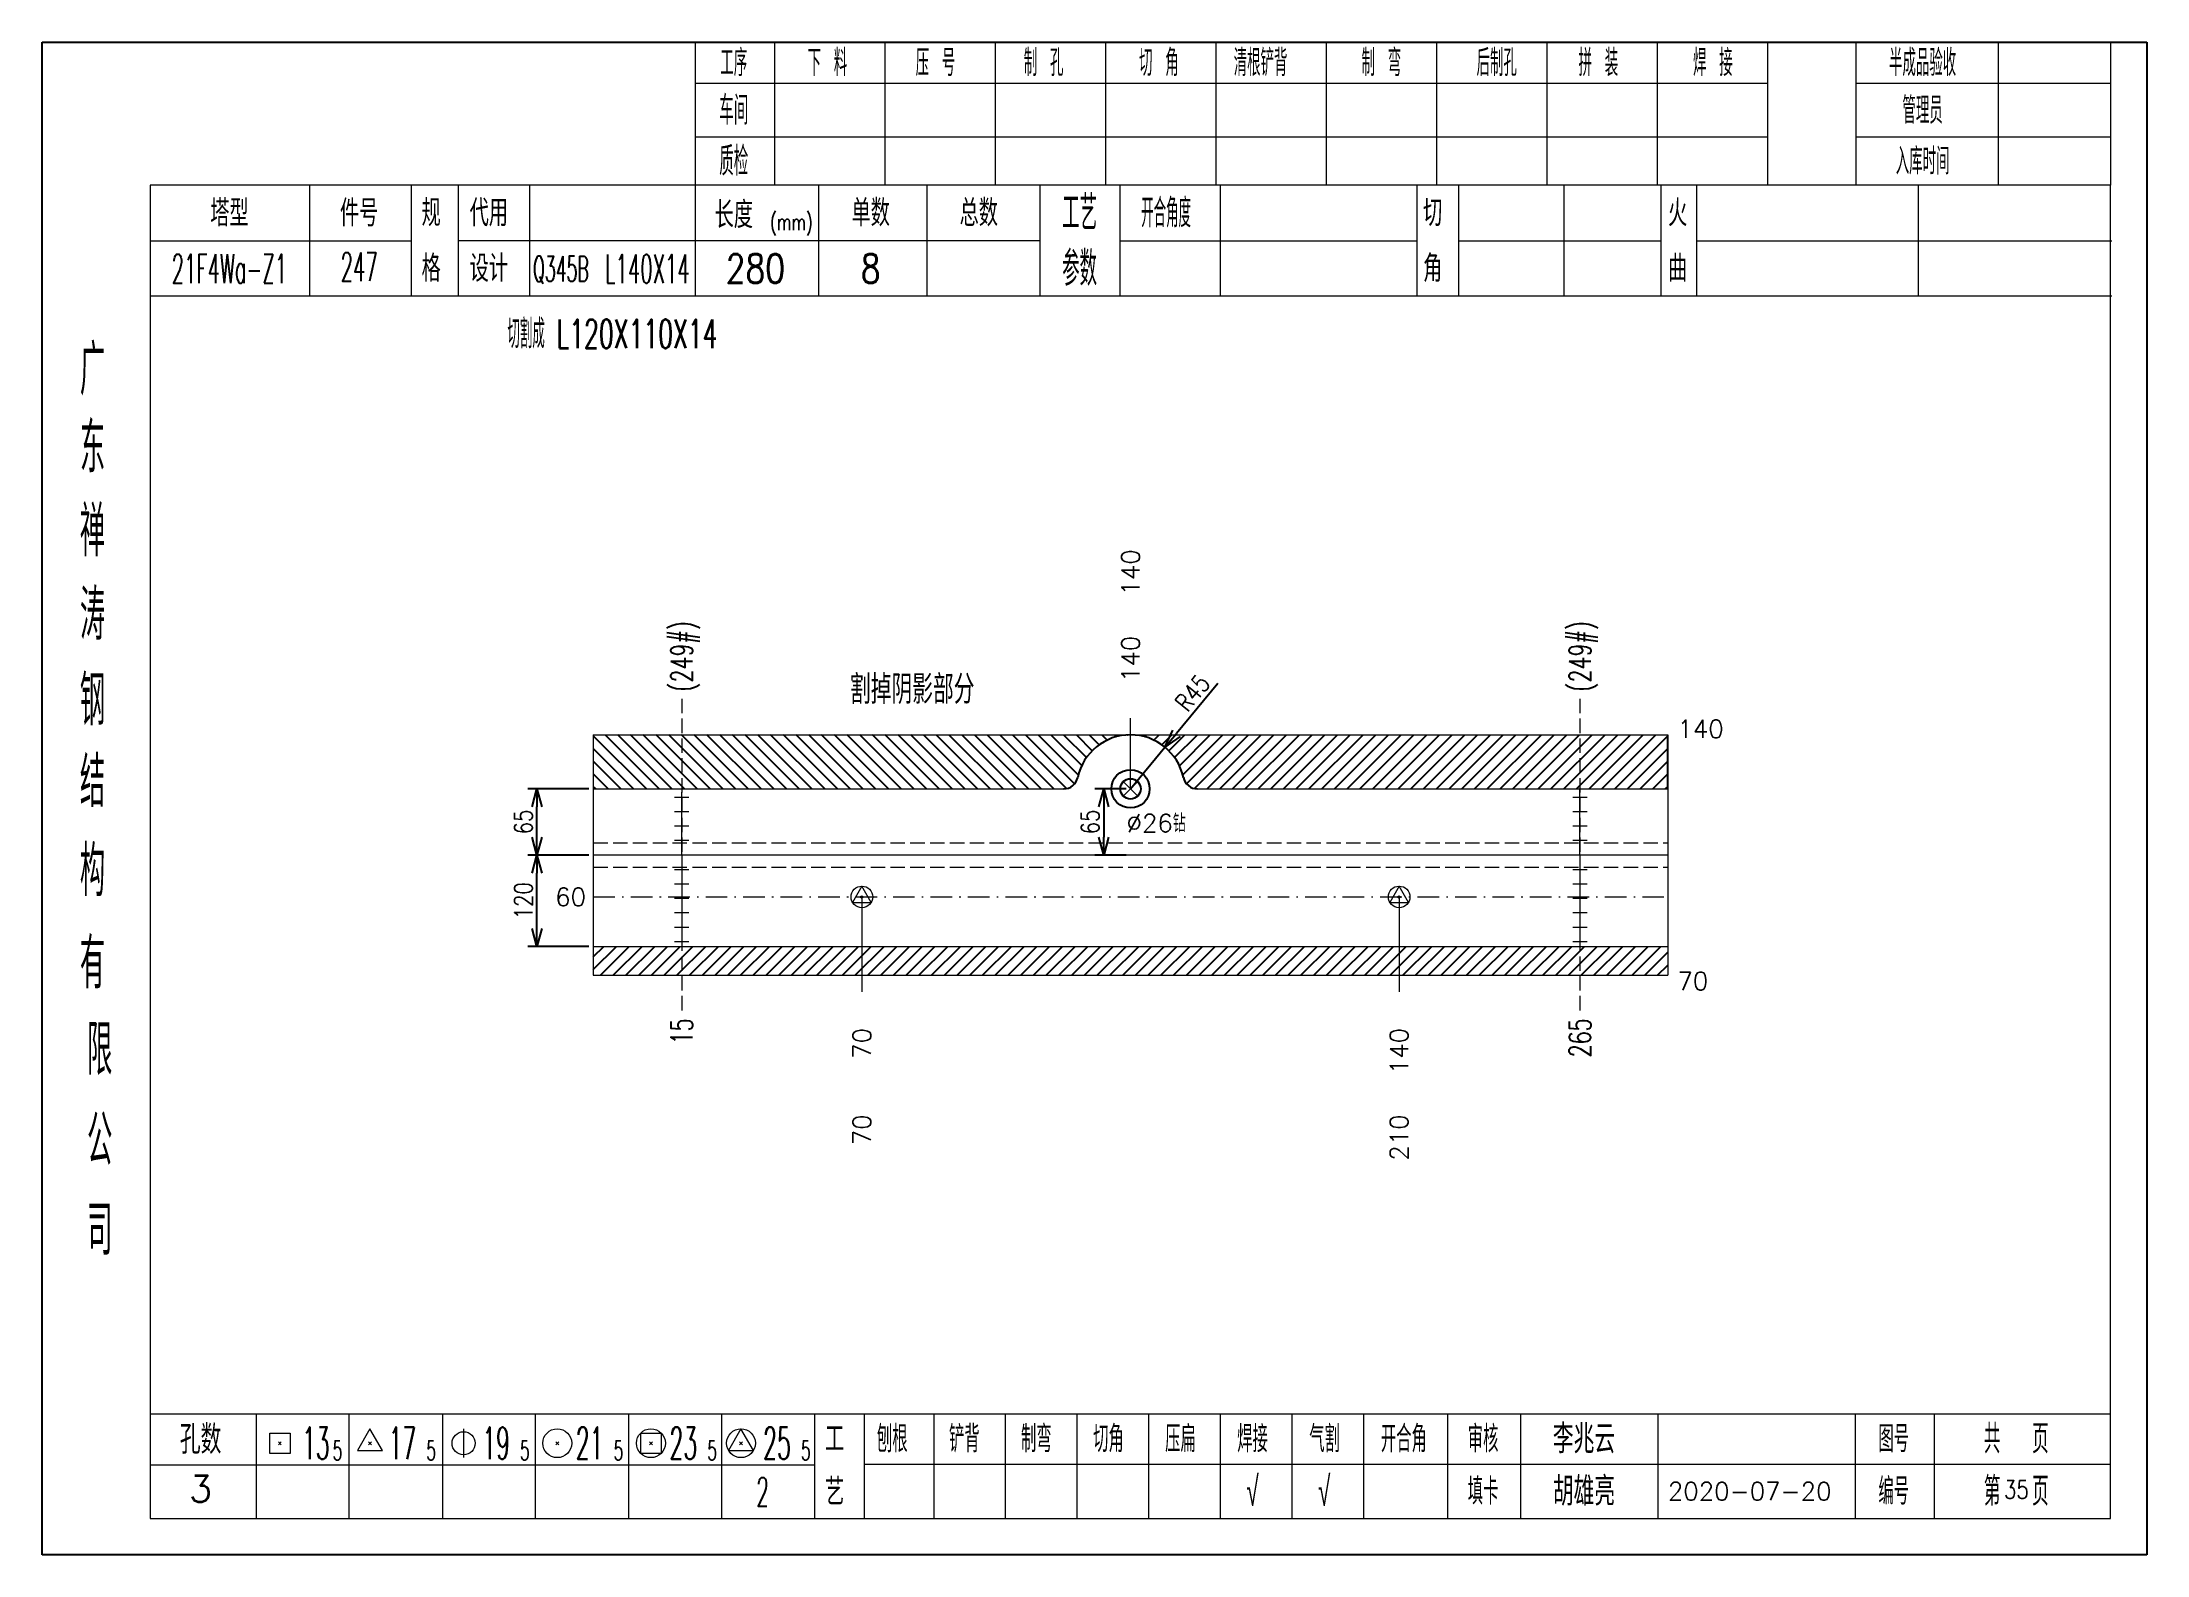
# Model space of a CAD drawing. Extents: x 1310 to 15542, y -76 to 8381.
# Drawn here: x 12128.8 to 12421, y 5083.7 to 5293.7 of the extents above; entities that cross this region are included whole.
import ezdxf
from ezdxf.enums import TextEntityAlignment as Align

# ---------------------------------------------------------------- set-up
doc = ezdxf.new("R2010")
doc.units = 0
doc.header["$MEASUREMENT"] = 0
doc.linetypes.add('一点画线', pattern=[5.2, 3, -1, 0.2, -1])
doc.linetypes.add('虚线', pattern=[2.75, 2, -0.75])
doc.layers.get('0').update_dxf_attribs({"linetype": 'CONTINUOUS', "lineweight": 25})
doc.layers.get('Defpoints').update_dxf_attribs({"linetype": 'CONTINUOUS'})
for name, color, linetype, lineweight in [('1', 7, 'CONTINUOUS', 25), ('2', 7, 'CONTINUOUS', 25), ('4', 7, 'CONTINUOUS', 25), ('5', 7, 'CONTINUOUS', 25)]:
    doc.layers.add(name, color=color, linetype=linetype, lineweight=lineweight)
doc.styles.add('DimFont', font='simplex.shx', dxfattribs={"width": 0.8, "bigfont": 'gbhzfs.shx'})
doc.styles.get("Standard").update_dxf_attribs({"font": 'simplex.shx', "width": 0.7, "height": 3, "bigfont": 'gbhzfs.shx'})
doc.dimstyles.new('DHDxfDimStyleOpen30', dxfattribs={"dimtxt": 2.5, "dimasz": 2.5, "dimexe": 1.25, "dimexo": 0.625, "dimtad": 2, "dimtxsty": 'DimFont', "dimblk": 'OPEN30', "dimblk1": 'OPEN30', "dimblk2": 'OPEN30', "dimcen": 2.5, "dimadec": 0, "dimazin": 0, "dimtfac": 1, "dimtmove": 0, "dimatfit": 3, "dimfxl": 0, "dimarcsym": 0})
pattern_1 = [(45, (1248.52, 709.97), (-0.88388348, 0.88388348), [])]

msp = doc.modelspace()

# ---------------------------------------------------------------- texts
at = {"color": 7, "linetype": 'Continuous', "lineweight": 13}
msp.add_text('140', height=2.5, rotation=90, dxfattribs=at).set_placement((12279.907, 5216.854), align=Align.MIDDLE_LEFT)
at = {"color": 8, "linetype": 'Continuous', "lineweight": 9}
msp.add_text('140', height=2.5, rotation=90, dxfattribs=at).set_placement((12279.907, 5204.854), align=Align.MIDDLE_LEFT)
at = {"color": 7, "linetype": 'Continuous', "lineweight": 13}
for s, p in [('140', (12355.813, 5198.354)), ('%%C26钻', (12279.355, 5185.27))]:
    msp.add_text(s, height=2.5, dxfattribs=at).set_placement(p, align=Align.MIDDLE_LEFT)
msp.add_text('60', height=2.5, dxfattribs=at).set_placement((12204.342, 5175.034), align=Align.MIDDLE_RIGHT)
at = {"layer": '1', "color": 7, "linetype": 'Continuous', "lineweight": 13}
msp.add_text('70', height=2.5, dxfattribs=at).set_placement((12355.813, 5163.354), align=Align.MIDDLE_LEFT)
at = {"layer": '1', "color": 8, "linetype": 'Continuous', "lineweight": 9}
for s, p in [('70', (12242.624, 5156.854)), ('140', (12317.189, 5156.854))]:
    msp.add_text(s, height=2.5, rotation=90, dxfattribs=at).set_placement(p, align=Align.MIDDLE_RIGHT)
at = {"layer": '1', "color": 7, "linetype": 'Continuous', "lineweight": 13}
for s, p in [('70', (12242.624, 5144.854)), ('210', (12317.189, 5144.854))]:
    msp.add_text(s, height=2.5, rotation=90, dxfattribs=at).set_placement(p, align=Align.MIDDLE_RIGHT)
at = {"layer": '2', "color": 7, "linetype": 'Continuous', "lineweight": 13, "width": 0.7}
for p in [(12217.617, 5203.534), (12342.282, 5203.534)]:
    msp.add_text('(249#)', height=3, rotation=90, dxfattribs=at).set_placement(p, align=Align.MIDDLE_LEFT)
for s, p in [('15', (12217.617, 5158.174)), ('265', (12342.282, 5158.174))]:
    msp.add_text(s, height=3, rotation=90, dxfattribs=at).set_placement(p, align=Align.MIDDLE_RIGHT)
at = {"layer": '4', "color": 1, "linetype": 'Continuous', "lineweight": 25}
for s, height, width, p in [('工序', 3.7, 0.7, (12224.842, 5290.811)), ('下 料', 3.7, 0.7, (12237.842, 5290.811)), ('压 号', 3.7, 0.7, (12252.842, 5290.811)), ('制 孔', 3.7, 0.7, (12267.842, 5290.811)), ('切 角', 3.7, 0.7, (12283.842, 5290.811)), ('清根铲背 ', 3.7, 0.7, (12298.842, 5290.811)), (' 制 弯', 3.7, 0.7, (12313.842, 5290.811)), (' 后制孔', 3.7, 0.7, (12329.842, 5290.811)), ('拼 装', 3.7, 0.7, (12344.842, 5290.811)), (' 焊 接', 3.7, 0.7, (12359.842, 5290.811)), ('半成品验收', 3.7, 0.7, (12389.842, 5290.811)), ('车间', 4, 0.7, (12224.842, 5284.211)), ('管理员', 3.7, 0.7, (12389.842, 5284.211)), ('质检', 4, 0.7, (12224.842, 5277.151)), ('入库时间', 3.7, 0.7, (12389.842, 5277.151)), ('(mm)', 2.24, 0.7, (12232.842, 5268.711)), ('工艺', 4.8, 0.7, (12272.842, 5269.971)), ('开合角度', 4, 0.6, (12284.842, 5269.971)), ('21F4Wa-Z1', 4, 0.5, (12154.842, 5262.231)), ('247', 4, 0.5, (12172.842, 5262.481)), ('L140X14', 4, 0.5, (12212.842, 5262.211)), ('280', 4, 0.8, (12227.842, 5262.261)), ('8', 4, 0.8, (12243.842, 5262.261)), ('参数', 4.8, 0.7, (12272.842, 5262.261)), ('Q345B', 3.5, 0.5, (12200.842, 5262.211)), ('广', 6.96, 0.7, (12135.842, 5248.181)), ('东', 6.96, 0.7, (12135.842, 5237.391)), ('禅', 6.96, 0.7, (12135.842, 5225.801)), ('涛', 6.96, 0.7, (12135.842, 5214.201)), ('钢', 6.96, 0.7, (12135.842, 5202.311)), ('结', 6.96, 0.7, (12135.842, 5191.001)), ('构', 6.96, 0.7, (12135.842, 5178.621)), ('有', 6.96, 0.7, (12135.842, 5165.811)), ('限', 6.96, 0.7, (12136.842, 5153.811)), ('公', 6.96, 0.7, (12136.842, 5141.271)), ('司', 6.96, 0.7, (12136.842, 5128.791)), ('13', 4.47, 0.5, (12166.842, 5099.211)), ('17', 4.47, 0.5, (12178.842, 5099.211)), ('19', 4.47, 0.5, (12191.842, 5099.211)), ('21', 4.47, 0.5, (12204.842, 5099.211)), ('23', 4.47, 0.5, (12217.842, 5099.211)), ('25', 4.47, 0.5, (12230.842, 5099.211)), ('刨根', 3.7, 0.8, (12246.842, 5099.811)), ('铲背', 3.7, 0.8, (12256.842, 5099.811)), ('制弯', 3.7, 0.8, (12266.842, 5099.811)), ('切角', 3.7, 0.8, (12276.842, 5099.811)), ('压扁', 3.7, 0.8, (12286.842, 5099.811)), ('焊接', 3.7, 0.8, (12296.842, 5099.811)), ('气割', 3.7, 0.8, (12306.842, 5099.811)), ('开合角', 3.7, 0.8, (12317.842, 5099.811)), ('审核', 3.7, 0.8, (12328.842, 5099.811)), ('图号', 3.7, 0.8, (12385.842, 5099.811)), ('共  页', 4, 0.8, (12402.842, 5099.811)), ('5', 2.68, 0.6, (12169.842, 5098.211)), ('5', 2.68, 0.6, (12182.842, 5098.211)), ('5', 2.68, 0.6, (12195.842, 5098.211)), ('5', 2.68, 0.6, (12208.842, 5098.211)), ('5', 2.68, 0.6, (12221.842, 5098.211)), ('5', 2.68, 0.6, (12234.842, 5098.211)), ('√', 4, 0.6, (12296.842, 5092.541)), ('√', 4, 0.6, (12306.782, 5092.541)), ('填卡', 3.7, 0.8, (12328.842, 5092.541)), ('编号', 3.7, 0.8, (12385.842, 5092.541)), ('第  页', 4, 0.8, (12402.842, 5092.541)), ('2', 4, 0.5, (12228.842, 5092.461))]:
    msp.add_text(s, height=height, dxfattribs=dict(at, width=width)).set_placement(p, align=Align.MIDDLE_CENTER)
for s, height, p in [('塔型', 3.7, (12154.842, 5269.941)), ('件号', 3.7, (12172.842, 5269.941)), ('规', 3.7, (12182.842, 5269.971)), ('代用', 3.7, (12190.842, 5269.971)), ('长度', 3.7, (12224.842, 5269.711)), ('单数', 3.7, (12243.842, 5269.971)), ('总数', 3.7, (12258.842, 5269.971)), ('切', 3.7, (12321.842, 5269.971)), ('火', 3.7, (12355.842, 5269.971)), ('格', 3.7, (12182.842, 5262.261)), ('设计', 3.7, (12190.842, 5262.261)), ('角', 3.7, (12321.842, 5262.261)), ('曲', 3.7, (12355.842, 5262.261)), ('孔数', 4, (12150.842, 5099.731)), ('工', 3.7, (12238.842, 5099.811)), ('李兆云', 4, (12342.842, 5099.811)), ('3', 3.7, (12150.842, 5092.901)), ('胡雄亮', 4, (12342.842, 5092.541)), ('艺', 3.7, (12238.842, 5092.461)), ('2020-07-20', 2.5, (12365.842, 5092.541))]:
    msp.add_text(s, height=height, dxfattribs=at).set_placement(p, align=Align.MIDDLE_CENTER)
at = {"layer": '4', "color": 6, "linetype": 'Continuous', "lineweight": 25}
for s, height, width, p in [('切割成 L120X110X14', 4, 0.6, (12208.002, 5253.186)), ('35', 2.5, 0.8, (12402.867, 5092.769))]:
    msp.add_text(s, height=height, dxfattribs=dict(at, width=width)).set_placement(p, align=Align.MIDDLE_CENTER)
at = {"layer": '4', "color": 2, "linetype": 'Continuous', "lineweight": 25}
msp.add_text('割掉阴影部分', height=4, dxfattribs=at).set_placement((12249.607, 5203.834), align=Align.MIDDLE_CENTER)

# ---------------------------------------------------------------- blocks, each defined once
blk = doc.blocks.new('孔25.5')
at = {"layer": '5', "color": 7, "linetype": 'Continuous', "lineweight": 13}
for p, q in [((0, 1), (-0.866, -0.5)), ((-0.1, -0.1), (0.1, 0.1)), ((0.1, -0.1), (-0.1, 0.1)), ((0.866, -0.5), (0, 1)), ((-0.866, -0.5), (0.866, -0.5))]:
    blk.add_line(p, q, dxfattribs=at)
blk.add_circle((0, 0), 1, dxfattribs=at)
blk = doc.blocks.new('_OPEN30')
at = {"color": 0, "linetype": 'ByBlock', "lineweight": -2}
for p, q in [((-1, 0.27), (0, 0)), ((0, 0), (-1, -0.27)), ((0, 0), (-1, 0))]:
    blk.add_line(p, q, dxfattribs=at)
blk = doc.blocks.new('*D15')
at = {"color": 0, "linetype": 'Continuous', "lineweight": -2}
for p, q in [((12279.28, 5190.03), (12274.93, 5190.03)), ((12276.18, 5187.53), (12276.18, 5183.35)), ((12279.28, 5180.85), (12274.93, 5180.85))]:
    blk.add_line(p, q, dxfattribs=at)
at = {"layer": 'Defpoints', "color": 0, "linetype": 'Continuous'}
for p in [(12279.91, 5190.03), (12276.18, 5180.85), (12279.91, 5180.85)]:
    blk.add_point(p, dxfattribs=at)
at = {"color": 0, "linetype": 'Continuous', "lineweight": -2, "xscale": 2.5, "yscale": 2.5, "zscale": 2.5}
for p, rotation in [((12276.18, 5190.03), 90), ((12276.18, 5180.85), 270)]:
    blk.add_blockref('_OPEN30', p, dxfattribs=dict(at, rotation=rotation))
at = {"color": 0, "linetype": 'Continuous', "insert": (12274.31, 5185.44), "char_height": 2.5, "attachment_point": 5, "rotation": 90, "style": 'DimFont'}
blk.add_mtext('65', dxfattribs=at)
blk = doc.blocks.new('*D16')
at = {"color": 0, "linetype": 'Continuous', "lineweight": -2}
for p, q in [((12204.72, 5180.85), (12196.27, 5180.85)), ((12197.52, 5170.67), (12197.52, 5178.35)), ((12204.72, 5168.17), (12196.27, 5168.17))]:
    blk.add_line(p, q, dxfattribs=at)
at = {"layer": 'Defpoints', "color": 0, "linetype": 'Continuous'}
for p in [(12197.52, 5180.85), (12205.34, 5180.85), (12205.34, 5168.17)]:
    blk.add_point(p, dxfattribs=at)
at = {"color": 0, "linetype": 'Continuous', "lineweight": -2, "xscale": 2.5, "yscale": 2.5, "zscale": 2.5}
for p, rotation in [((12197.52, 5180.85), 90), ((12197.52, 5168.17), 270)]:
    blk.add_blockref('_OPEN30', p, dxfattribs=dict(at, rotation=rotation))
at = {"color": 0, "linetype": 'Continuous', "insert": (12195.64, 5174.51), "char_height": 2.5, "attachment_point": 5, "rotation": 90, "style": 'DimFont'}
blk.add_mtext('120', dxfattribs=at)
blk = doc.blocks.new('*D17')
at = {"color": 0, "linetype": 'Continuous', "lineweight": -2}
for p, q in [((12204.72, 5190.03), (12196.27, 5190.03)), ((12197.52, 5183.35), (12197.52, 5187.53)), ((12204.72, 5180.85), (12196.27, 5180.85))]:
    blk.add_line(p, q, dxfattribs=at)
at = {"layer": 'Defpoints', "color": 0, "linetype": 'Continuous'}
for p in [(12197.52, 5190.03), (12205.34, 5190.03), (12205.34, 5180.85)]:
    blk.add_point(p, dxfattribs=at)
at = {"color": 0, "linetype": 'Continuous', "lineweight": -2, "xscale": 2.5, "yscale": 2.5, "zscale": 2.5}
for p, rotation in [((12197.52, 5190.03), 90), ((12197.52, 5180.85), 270)]:
    blk.add_blockref('_OPEN30', p, dxfattribs=dict(at, rotation=rotation))
at = {"color": 0, "linetype": 'Continuous', "insert": (12195.64, 5185.44), "char_height": 2.5, "attachment_point": 5, "rotation": 90, "style": 'DimFont'}
blk.add_mtext('65', dxfattribs=at)
blk = doc.blocks.new('*D18')
at = {"color": 0, "linetype": 'Continuous', "lineweight": -2}
for p, q in [((12292.02, 5204.65), (12286.29, 5197.73)), ((12279.91, 5190.03), (12284.69, 5195.81))]:
    blk.add_line(p, q, dxfattribs=at)
at = {"layer": 'Defpoints', "color": 0, "linetype": 'Continuous'}
for p in [(12284.69, 5195.81), (12279.91, 5190.03)]:
    blk.add_point(p, dxfattribs=at)
at = {"color": 0, "linetype": 'Continuous', "lineweight": -2, "xscale": 2.5, "yscale": 2.5, "zscale": 2.5, "rotation": 230.3478719668352}
blk.add_blockref('_OPEN30', (12284.69, 5195.81), dxfattribs=at)
at = {"color": 0, "linetype": 'Continuous', "insert": (12288.51, 5203.35), "char_height": 2.5, "attachment_point": 5, "rotation": 50.3479, "style": 'DimFont'}
blk.add_mtext('R45', dxfattribs=at)
blk = doc.blocks.new('CTJGK')
at = {"color": 6, "linetype": 'Continuous'}
for p, q in [((0, 209.97), (292.13, 209.97)), ((0, 0), (0, 209.97)), ((292.13, 209.97), (292.13, 0)), ((292.13, 0), (0, 0))]:
    blk.add_line(p, q, dxfattribs=at)

# ---------------------------------------------------------------- dimensions: what is measured, and where the dimension line sits
at = {"color": 0, "linetype": 'Continuous'}
dim = msp.add_radius_dim(center=(12279.907, 5190.034), mpoint=(12284.693, 5195.809), text='R45', dimstyle='DHDxfDimStyleOpen30', dxfattribs=at)
dim.commit()
dim.dimension.update_dxf_attribs({"geometry": '*D18', "text_midpoint": (12288.51, 5203.352)})
for base, p1, p2, text, picture, middle in [((12197.515, 5190.034), (12205.342, 5180.854), (12205.342, 5190.034), '65', '*D17', (12195.64, 5185.444)), ((12276.184, 5180.854), (12279.907, 5190.034), (12279.907, 5180.854), '65', '*D15', (12274.309, 5185.444)), ((12197.515, 5180.854), (12205.342, 5168.174), (12205.342, 5180.854), '120', '*D16', (12195.64, 5174.514))]:
    dim = msp.add_linear_dim(base=base, p1=p1, p2=p2, angle=90, text=text, dimstyle='DHDxfDimStyleOpen30', dxfattribs=at)
    dim.commit()
    dim.dimension.update_dxf_attribs({"geometry": picture, "text_midpoint": middle})

# ---------------------------------------------------------------- hatches: boundary and pattern name
at = {"linetype": 'Continuous'}
h = msp.add_hatch(dxfattribs=at)
h.set_pattern_fill('ANSI31', color=0, scale=10, style=0)
h.set_pattern_definition([(135, (23311.2934, 709.97), (0.88388348, 0.88388348), [])])
h.paths.add_polyline_path([(12217.532, 5197.534), (12279.907, 5197.534, 0.3533665), (12272.575, 5191.613, -0.3533665), (12270.62, 5190.034), (12217.532, 5190.034)])
h.paths.add_polyline_path([(12205.342, 5197.534), (12217.532, 5197.534), (12217.532, 5190.034), (12205.342, 5190.034)])
h = msp.add_hatch(dxfattribs=at)
h.set_pattern_fill('ANSI31', color=0, scale=10, style=0)
h.set_pattern_definition(pattern_1)
h.paths.add_polyline_path([(12342.282, 5197.534), (12279.907, 5197.534, -0.3533665), (12287.239, 5191.613, 0.3533665), (12289.194, 5190.034), (12342.282, 5190.034)])
h.paths.add_polyline_path([(12354.472, 5197.534), (12342.282, 5197.534), (12342.282, 5190.034), (12354.472, 5190.034)])
h = msp.add_hatch(dxfattribs=at)
h.set_pattern_fill('ANSI31', color=0, scale=10, style=0)
h.set_pattern_definition(pattern_1)
h.paths.add_polyline_path([(12217.617, 5168.174), (12205.342, 5168.174), (12205.342, 5164.174), (12217.617, 5164.174)])
h.paths.add_polyline_path([(12242.624, 5168.174), (12217.617, 5168.174), (12217.617, 5164.174), (12242.624, 5164.174)])
h.paths.add_polyline_path([(12317.189, 5168.174), (12242.624, 5168.174), (12242.624, 5164.174), (12317.189, 5164.174)])
h.paths.add_polyline_path([(12342.282, 5168.174), (12317.189, 5168.174), (12317.189, 5164.174), (12342.282, 5164.174)])
h.paths.add_polyline_path([(12354.472, 5168.174), (12342.282, 5168.174), (12342.282, 5164.174), (12354.472, 5164.174)])

# ---------------------------------------------------------------- linework, layer by layer
at = {"color": 7, "linetype": 'Continuous', "lineweight": 18}
for p, q in [((12205.342, 5197.534), (12205.342, 5164.174)), ((12205.342, 5197.534), (12354.472, 5197.534)), ((12205.342, 5190.034), (12270.62, 5190.034)), ((12289.194, 5190.034), (12354.472, 5190.034)), ((12354.472, 5190.034), (12354.472, 5164.174)), ((12205.342, 5180.854), (12354.472, 5180.854))]:
    msp.add_line(p, q, dxfattribs=at)
at = {"color": 7, "linetype": 'Continuous', "lineweight": 13}
for p, q in [((12279.907, 5190.034), (12279.907, 5199.854)), ((12242.624, 5175.034), (12242.624, 5161.854)), ((12317.189, 5175.034), (12317.189, 5161.854))]:
    msp.add_line(p, q, dxfattribs=at)
at = {"color": 0, "linetype": 'Continuous'}
msp.add_line((12354.472, 5190.034), (12354.472, 5197.534), dxfattribs=at)
at = {"color": 8, "linetype": 'Continuous', "lineweight": 9}
for p, q in [((12278.907, 5189.034), (12280.907, 5191.034)), ((12278.907, 5191.034), (12280.907, 5189.034))]:
    msp.add_line(p, q, dxfattribs=at)
at = {"color": 1, "linetype": '虚线', "lineweight": 18}
for p, q in [((12205.342, 5182.534), (12354.472, 5182.534)), ((12205.342, 5179.174), (12354.472, 5179.174))]:
    msp.add_line(p, q, dxfattribs=at)
at = {"color": 3, "linetype": '一点画线', "lineweight": 13}
msp.add_line((12205.342, 5175.034), (12354.472, 5175.034), dxfattribs=at)
at = {"color": 0, "linetype": 'Continuous'}
for radius in [2.656, 1.414]:
    msp.add_circle((12279.907, 5190.034), radius, dxfattribs=at)
for centre, radius, start, end in [((12279.907, 5190.034), 7.5, 12.1532, 167.8468), ((12270.62, 5192.034), 2, 270, 347.8468), ((12289.194, 5192.034), 2, 192.1532, 270)]:
    msp.add_arc(centre, radius, start, end, dxfattribs=at)
at = {"layer": '1', "color": 7, "linetype": 'Continuous', "lineweight": 18}
for p, q in [((12205.342, 5168.174), (12354.472, 5168.174)), ((12205.342, 5164.174), (12354.472, 5164.174))]:
    msp.add_line(p, q, dxfattribs=at)
at = {"layer": '2', "color": 216, "linetype": '虚线', "lineweight": 13}
for p, q in [((12217.617, 5202.534), (12217.617, 5159.174)), ((12342.282, 5202.534), (12342.282, 5159.174))]:
    msp.add_line(p, q, dxfattribs=at)
at = {"layer": '2', "color": 7, "linetype": 'Continuous', "lineweight": 13}
for p, q in [((12218.617, 5188.854), (12216.617, 5188.854)), ((12217.617, 5180.854), (12217.617, 5189.594)), ((12343.282, 5188.854), (12341.282, 5188.854)), ((12342.282, 5180.854), (12342.282, 5190.034)), ((12218.617, 5186.854), (12216.617, 5186.854)), ((12343.282, 5186.854), (12341.282, 5186.854)), ((12218.617, 5184.854), (12216.617, 5184.854)), ((12218.617, 5182.854), (12216.617, 5182.854)), ((12343.282, 5184.854), (12341.282, 5184.854)), ((12343.282, 5182.854), (12341.282, 5182.854)), ((12217.617, 5180.854), (12217.617, 5168.174)), ((12342.282, 5180.854), (12342.282, 5168.174)), ((12216.617, 5178.854), (12218.617, 5178.854)), ((12216.617, 5176.854), (12218.617, 5176.854)), ((12341.282, 5178.854), (12343.282, 5178.854)), ((12341.282, 5176.854), (12343.282, 5176.854)), ((12216.617, 5174.854), (12218.617, 5174.854)), ((12341.282, 5174.854), (12343.282, 5174.854)), ((12216.617, 5172.854), (12218.617, 5172.854)), ((12216.617, 5170.854), (12218.617, 5170.854)), ((12341.282, 5172.854), (12343.282, 5172.854)), ((12341.282, 5170.854), (12343.282, 5170.854)), ((12216.617, 5168.854), (12218.617, 5168.854)), ((12341.282, 5168.854), (12343.282, 5168.854))]:
    msp.add_line(p, q, dxfattribs=at)
at = {"layer": '4', "color": 1, "linetype": 'Continuous', "lineweight": 18}
for p, q in [((12128.842, 5293.681), (12128.842, 5083.711)), ((12420.972, 5293.681), (12128.842, 5293.681)), ((12219.472, 5293.681), (12219.472, 5273.841)), ((12230.502, 5293.681), (12230.502, 5273.821)), ((12245.812, 5293.681), (12245.812, 5273.821)), ((12261.132, 5293.681), (12261.132, 5273.821)), ((12276.442, 5293.681), (12276.442, 5273.821)), ((12291.752, 5293.681), (12291.752, 5273.821)), ((12307.062, 5293.681), (12307.062, 5273.821)), ((12322.382, 5293.681), (12322.382, 5273.821)), ((12337.692, 5293.681), (12337.692, 5273.821)), ((12353.002, 5293.681), (12353.002, 5273.821)), ((12368.312, 5293.681), (12368.312, 5273.841)), ((12368.312, 5293.681), (12368.312, 5273.821)), ((12380.592, 5293.681), (12380.592, 5273.821)), ((12400.342, 5293.681), (12400.342, 5273.821)), ((12415.922, 5293.681), (12415.922, 5273.821)), ((12420.972, 5263.881), (12420.972, 5293.681)), ((12368.312, 5287.951), (12219.472, 5287.951)), ((12415.922, 5287.951), (12380.592, 5287.951)), ((12368.312, 5280.471), (12219.472, 5280.471)), ((12415.922, 5280.471), (12380.592, 5280.471)), ((12143.852, 5273.821), (12143.852, 5088.761)), ((12415.922, 5273.821), (12143.852, 5273.821)), ((12165.972, 5273.831), (12165.972, 5258.411)), ((12180.122, 5258.411), (12180.122, 5273.821)), ((12186.622, 5258.411), (12186.622, 5273.821)), ((12196.492, 5273.821), (12196.492, 5258.411)), ((12219.472, 5273.841), (12219.472, 5258.411)), ((12236.592, 5273.821), (12236.592, 5258.411)), ((12251.642, 5273.821), (12251.642, 5258.411)), ((12267.342, 5273.821), (12267.342, 5258.411)), ((12278.402, 5273.821), (12278.402, 5258.411)), ((12292.352, 5273.821), (12292.352, 5258.411)), ((12319.652, 5273.821), (12319.652, 5258.411)), ((12325.412, 5273.821), (12325.412, 5258.411)), ((12340.032, 5273.821), (12340.032, 5258.411)), ((12353.492, 5273.821), (12353.492, 5258.411)), ((12358.482, 5273.821), (12358.482, 5258.411)), ((12389.222, 5273.821), (12389.222, 5258.411)), ((12415.922, 5088.761), (12415.922, 5273.821)), ((12180.122, 5266.061), (12143.852, 5266.061)), ((12267.342, 5266.111), (12186.622, 5266.111)), ((12278.402, 5266.111), (12319.652, 5266.111)), ((12325.412, 5266.111), (12353.492, 5266.111)), ((12358.482, 5266.111), (12416.102, 5266.111)), ((12420.972, 5083.711), (12420.972, 5263.881)), ((12416.102, 5258.411), (12143.852, 5258.411)), ((12143.852, 5103.291), (12415.922, 5103.291)), ((12158.542, 5103.291), (12158.542, 5088.761)), ((12171.472, 5088.761), (12171.472, 5103.291)), ((12184.402, 5103.291), (12184.402, 5088.761)), ((12197.322, 5088.761), (12197.322, 5103.291)), ((12210.252, 5103.291), (12210.252, 5088.761)), ((12223.182, 5088.761), (12223.182, 5103.291)), ((12236.102, 5088.761), (12236.102, 5103.291)), ((12242.972, 5088.761), (12242.972, 5103.291)), ((12252.632, 5088.761), (12252.632, 5103.291)), ((12262.572, 5088.761), (12262.572, 5103.291)), ((12272.512, 5088.761), (12272.512, 5103.291)), ((12282.462, 5088.761), (12282.462, 5103.291)), ((12292.402, 5088.761), (12292.402, 5103.291)), ((12302.342, 5088.761), (12302.342, 5103.291)), ((12312.292, 5088.761), (12312.292, 5103.291)), ((12323.932, 5088.761), (12323.932, 5103.291)), ((12334.082, 5088.761), (12334.082, 5103.291)), ((12353.142, 5088.761), (12353.142, 5103.291)), ((12380.522, 5088.761), (12380.522, 5103.291)), ((12391.482, 5088.761), (12391.482, 5103.291)), ((12236.102, 5096.161), (12143.852, 5096.161)), ((12242.932, 5096.321), (12415.922, 5096.321)), ((12143.852, 5088.761), (12415.922, 5088.761)), ((12128.842, 5083.711), (12420.972, 5083.711))]:
    msp.add_line(p, q, dxfattribs=at)
at = {"layer": '4', "color": 7, "linetype": 'Continuous', "lineweight": 13}
for p, q in [((12160.428, 5097.797), (12160.428, 5100.625)), ((12160.428, 5100.625), (12163.256, 5100.625)), ((12163.256, 5100.625), (12163.256, 5097.797)), ((12174.342, 5101.211), (12172.61, 5098.211)), ((12176.074, 5098.211), (12174.342, 5101.211)), ((12187.342, 5101.211), (12187.342, 5097.211)), ((12211.928, 5097.797), (12211.928, 5100.625)), ((12211.928, 5100.625), (12214.756, 5100.625)), ((12214.756, 5100.625), (12214.756, 5097.797)), ((12225.842, 5101.211), (12224.11, 5098.211)), ((12227.574, 5098.211), (12225.842, 5101.211)), ((12163.256, 5097.797), (12160.428, 5097.797)), ((12161.642, 5099.011), (12162.042, 5099.411)), ((12162.042, 5099.011), (12161.642, 5099.411)), ((12172.61, 5098.211), (12176.074, 5098.211)), ((12174.142, 5099.011), (12174.542, 5099.411)), ((12174.542, 5099.011), (12174.142, 5099.411)), ((12200.142, 5099.011), (12200.542, 5099.411)), ((12200.542, 5099.011), (12200.142, 5099.411)), ((12214.756, 5097.797), (12211.928, 5097.797)), ((12213.142, 5099.011), (12213.542, 5099.411)), ((12213.542, 5099.011), (12213.142, 5099.411)), ((12224.11, 5098.211), (12227.574, 5098.211)), ((12225.642, 5099.011), (12226.042, 5099.411)), ((12226.042, 5099.011), (12225.642, 5099.411))]:
    msp.add_line(p, q, dxfattribs=at)
for centre, radius in [((12187.342, 5099.211), 1.6), ((12200.342, 5099.211), 2), ((12213.342, 5099.211), 2), ((12225.842, 5099.211), 2)]:
    msp.add_circle(centre, radius, dxfattribs=at)

# ---------------------------------------------------------------- block references
at = {"color": 0, "linetype": 'Continuous'}
msp.add_blockref('CTJGK', (12128.842, 5083.711), dxfattribs=at)
at = {"layer": '1', "color": 8, "linetype": 'Continuous', "lineweight": 9, "xscale": 1.5, "yscale": 1.5, "zscale": 1.5}
for p in [(12242.624, 5175.034), (12317.189, 5175.034)]:
    msp.add_blockref('孔25.5', p, dxfattribs=at)

msp.set_redraw_order([(e.dxf.handle, doc.entitydb.next_handle()) for e in msp.query("TEXT MTEXT ATTDEF DIMENSION ARC_DIMENSION")])  # texts and dimensions are drawn at this point

doc.saveas('drawing.dxf')
